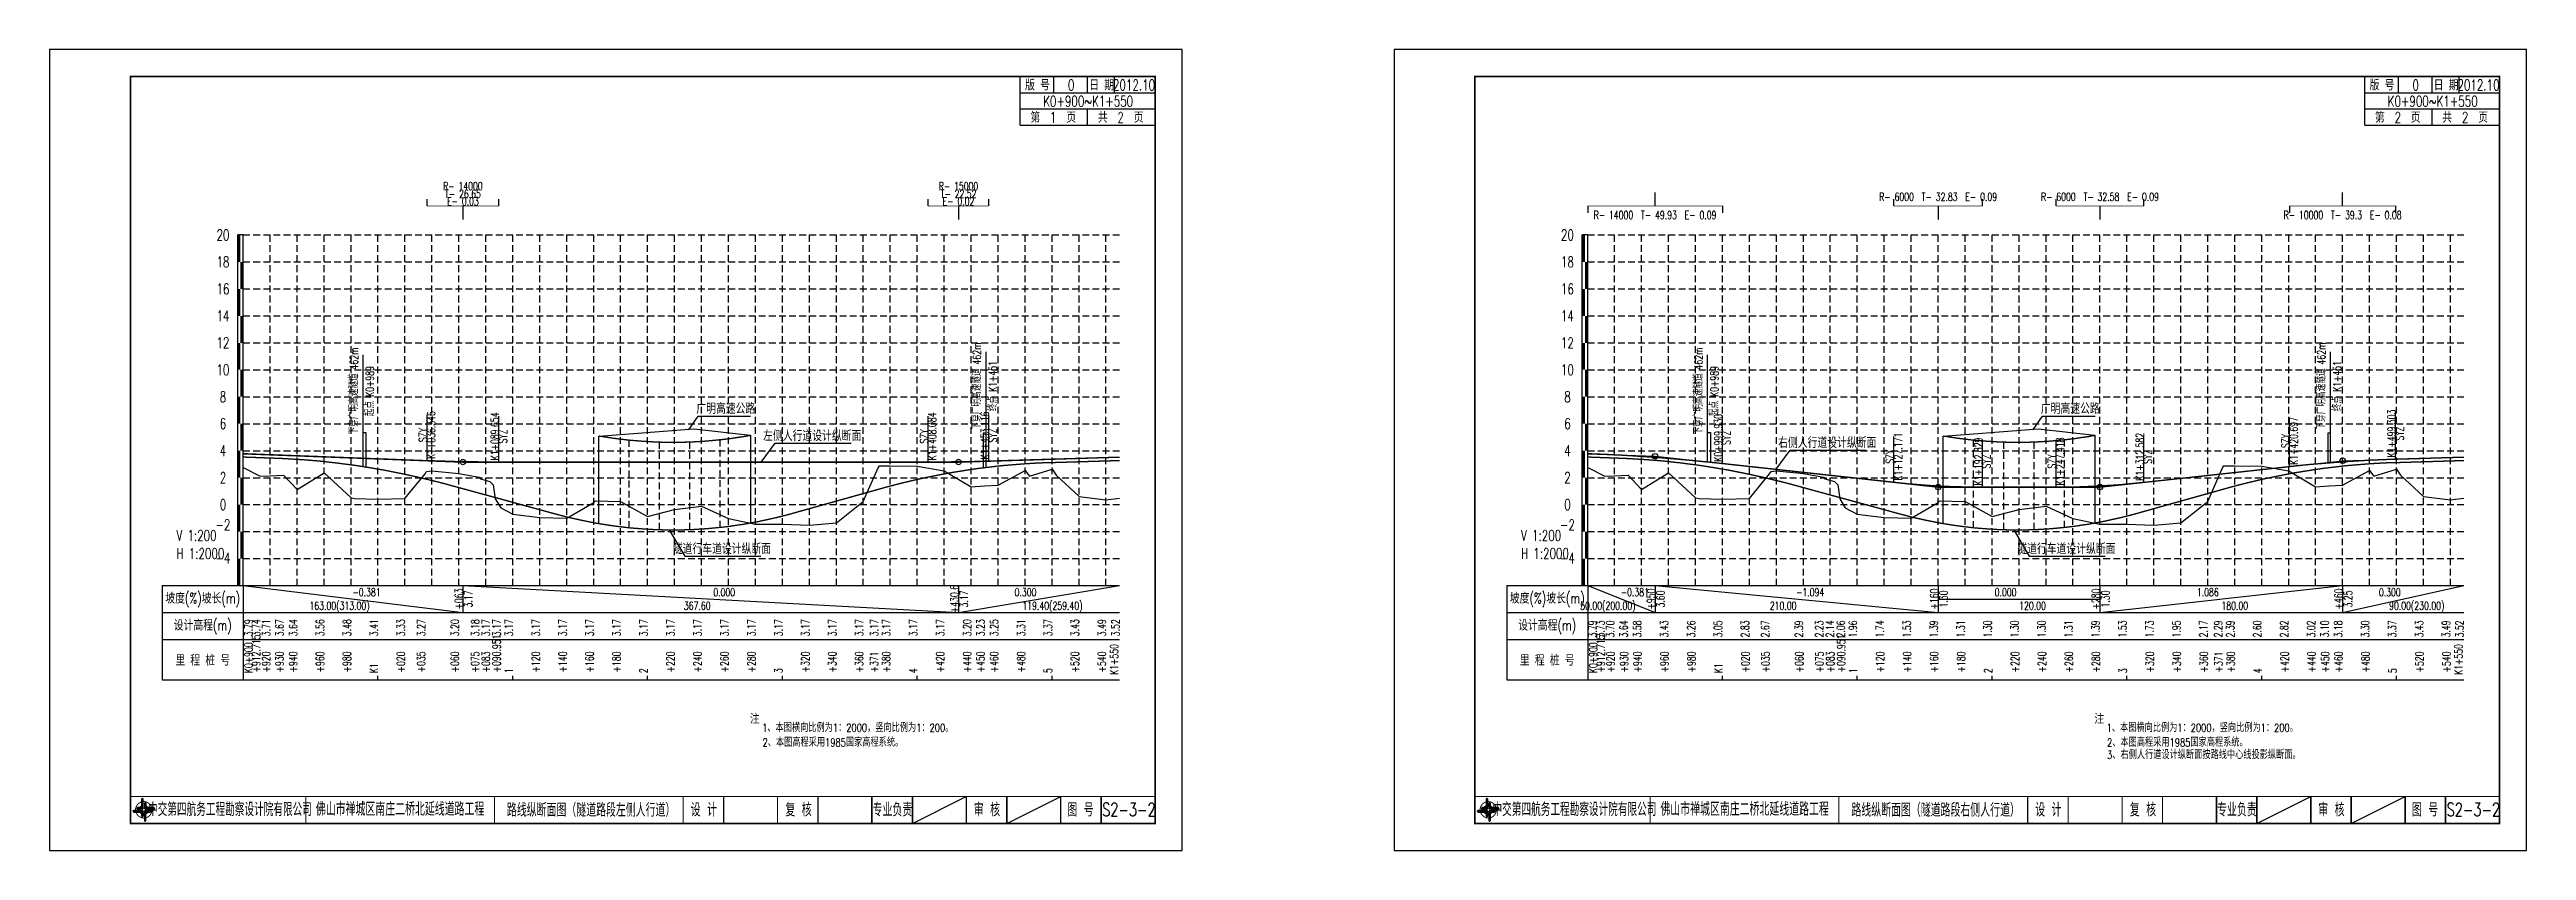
# Model space of a CAD drawing. Header units: inches. Extents: x 284 to 3896, y 3838 to 5329.
# Drawn here: x 1217 to 3054, y 3838 to 4432 of the extents above; entities that cross this region are included whole.
import ezdxf
from ezdxf.enums import TextEntityAlignment as Align

# ---------------------------------------------------------------- set-up
doc = ezdxf.new("R2010")
doc.units = ezdxf.units.IN
doc.header["$LTSCALE"] = 10
doc.linetypes.add('DASHED', pattern=[0.75, 0.5, -0.25])
for name, color, linetype in [('BPD1', 5, 'Continuous'), ('dmx', 7, 'Continuous'), ('shuju', 7, 'Continuous'), ('sjx', 1, 'Continuous'), ('变坡点', 5, 'Continuous'), ('图框', 7, 'Continuous'), ('文字', 7, 'Continuous'), ('标尺', 3, 'Continuous'), ('栏目', 3, 'Continuous'), ('桥梁', 6, 'Continuous'), ('次轮廓线', 7, 'Continuous'), ('网格', 250, 'ByLayer'), ('网格1', 252, 'ByLayer'), ('隧道', 40, 'Continuous')]:
    doc.layers.add(name, color=color, linetype=linetype)
doc.styles.get("Standard").update_dxf_attribs({"font": 'simplex1.shx', "width": 0.7, "bigfont": 'hztxt.shx'})
doc.styles.add('变坡点', font='simplex1.shx', dxfattribs={"width": 0.7, "bigfont": 'hztxt.shx'})

msp = doc.modelspace()

# ---------------------------------------------------------------- texts
at = {"width": 0.7}
for s, p in [('版 号', (1950, 4406.1)), ('0', (1975, 4406.1)), ('日 期', (1997.6, 4406.1)), ('2012.10', (2021.6, 4406.1)), ('版 号', (2947.3, 4406.1)), ('0', (2972.3, 4406.1)), ('日 期', (2994.9, 4406.1)), ('2012.10', (3018.9, 4406.1)), ('K0+900~K1+550', (1987.6, 4394.1)), ('K0+900~K1+550', (2984.9, 4394.1)), ('第\u30001\u3000页', (1961.7, 4382.1)), ('共\u30002\u3000页', (2011.7, 4382.1)), ('第\u30002\u3000页', (2959, 4382.1)), ('共\u30002\u3000页', (3009, 4382.1))]:
    msp.add_text(s, height=8, dxfattribs=at).set_placement(p, align=Align.MIDDLE_CENTER)
at = {"char_height": 8, "width": 59.633, "attachment_point": 1}
for insert in [(1311.3, 4076), (2308.7, 4076)]:
    msp.add_mtext('V 1:200\\P\\pt32;H 1:2000', dxfattribs=dict(at, insert=insert))
at = {"layer": 'BPD1', "color": 7, "width": 0.7}
for s, p in [('163.00(313.00)', (1432.3, 4016.9)), ('-0.381', (1452.3, 4026.9)), ('0.000', (1717.6, 4026.9)), ('0.300', (1941.1, 4026.9)), ('119.40(259.40)', (1961.1, 4016.9)), ('50.00(200.00)', (2373.1, 4016.9)), ('-0.381', (2393.1, 4026.9)), ('-1.094', (2523.1, 4026.9)), ('0.000', (2668.1, 4026.9)), ('1.086', (2818.1, 4026.9)), ('0.300', (2953.1, 4026.9)), ('90.00(230.00)', (2973.1, 4016.9)), ('367.60', (1697.6, 4016.9)), ('210.00', (2503.1, 4016.9)), ('120.00', (2688.1, 4016.9)), ('180.00', (2838.1, 4016.9))]:
    msp.add_text(s, height=6, dxfattribs=at).set_placement(p, align=Align.CENTER)
at = {"layer": 'shuju', "width": 0.7}
for s, p in [('+063', (1520.8, 4024.9)), ('3.17', (1527.8, 4024.9)), ('+430.6', (1888.4, 4024.9)), ('3.17', (1895.4, 4024.9)), ('+950', (2405.1, 4024.9)), ('3.60', (2412.1, 4024.9)), ('+160', (2615.1, 4024.9)), ('1.30', (2622.1, 4024.9)), ('+280', (2735.1, 4024.9)), ('1.30', (2742.1, 4024.9)), ('+460', (2915.1, 4024.9)), ('3.25', (2922.1, 4024.9))]:
    msp.add_text(s, height=6, rotation=90, dxfattribs=at).set_placement(p, align=Align.MIDDLE)
for p in [(1361.8, 4009.9), (2358.8, 4009)]:
    msp.add_text('3.79', height=6, rotation=90, dxfattribs=at).set_placement(p, align=Align.TOP_RIGHT)
for s, p in [('3.74', (1373.5, 4009.9)), ('3.71', (1380.8, 4009.9)), ('3.67', (1390.8, 4009.9)), ('3.64', (1400.8, 4009.9)), ('3.56', (1420.8, 4009.9)), ('3.48', (1440.8, 4009.9)), ('3.41', (1460.8, 4009.9)), ('3.33', (1480.8, 4009.9)), ('3.27', (1495.8, 4009.9)), ('3.20', (1520.8, 4009.9)), ('3.18', (1535.8, 4009.9)), ('3.17', (1543.8, 4009.9)), ('3.17', (1551.8, 4009.9)), ('3.17', (1560.8, 4009.9)), ('3.17', (1580.8, 4009.9)), ('3.17', (1600.8, 4009.9)), ('3.17', (1620.8, 4009.9)), ('3.17', (1640.8, 4009.9)), ('3.17', (1660.8, 4009.9)), ('3.17', (1680.8, 4009.9)), ('3.17', (1700.8, 4009.9)), ('3.17', (1720.8, 4009.9)), ('3.17', (1740.8, 4009.9)), ('3.17', (1760.8, 4009.9)), ('3.17', (1780.8, 4009.9)), ('3.17', (1800.8, 4009.9)), ('3.17', (1820.8, 4009.9)), ('3.17', (1831.8, 4009.9)), ('3.17', (1840.8, 4009.9)), ('3.17', (1860.8, 4009.9)), ('3.17', (1880.8, 4009.9)), ('3.20', (1900.8, 4009.9)), ('3.23', (1910.8, 4009.9)), ('3.25', (1920.8, 4009.9)), ('3.31', (1940.8, 4009.9)), ('3.37', (1960.8, 4009.9)), ('3.43', (1980.8, 4009.9)), ('3.49', (2000.8, 4009.9)), ('3.52', (2010.8, 4009.9)), ('3.73', (2370.5, 4009)), ('3.70', (2377.8, 4009)), ('3.64', (2387.8, 4009)), ('3.58', (2397.8, 4009)), ('3.43', (2417.8, 4009)), ('3.26', (2437.8, 4009)), ('3.05', (2457.8, 4009)), ('2.83', (2477.8, 4009)), ('2.67', (2492.8, 4009)), ('2.39', (2517.8, 4009)), ('2.23', (2532.8, 4009)), ('2.14', (2540.8, 4009)), ('2.06', (2548.8, 4009)), ('1.96', (2557.8, 4009)), ('1.74', (2577.8, 4009)), ('1.53', (2597.8, 4009)), ('1.39', (2617.8, 4009)), ('1.31', (2637.8, 4009)), ('1.30', (2657.8, 4009)), ('1.30', (2677.8, 4009)), ('1.30', (2697.8, 4009)), ('1.31', (2717.8, 4009)), ('1.39', (2737.8, 4009)), ('1.53', (2757.8, 4009)), ('1.73', (2777.8, 4009)), ('1.95', (2797.8, 4009)), ('2.17', (2817.8, 4009)), ('2.29', (2828.8, 4009)), ('2.39', (2837.8, 4009)), ('2.60', (2857.8, 4009)), ('2.82', (2877.8, 4009)), ('3.02', (2897.8, 4009)), ('3.10', (2907.8, 4009)), ('3.18', (2917.8, 4009)), ('3.30', (2937.8, 4009)), ('3.37', (2957.8, 4009)), ('3.43', (2977.8, 4009)), ('3.49', (2997.8, 4009)), ('3.52', (3007.8, 4009))]:
    msp.add_text(s, height=6, rotation=90, dxfattribs=at).set_placement(p, align=Align.RIGHT)
for p in [(1361.8, 3969.9), (2359.1, 3969.9)]:
    msp.add_text('K0+900', height=6, rotation=90, dxfattribs=at).set_placement(p, align=Align.TOP_LEFT)
for s, p in [('+912.715', (1373.5, 3970.5)), ('+090.951', (1551.8, 3970.5)), ('K1+550', (2009.8, 3968.6)), ('+912.715', (2370.8, 3970.5)), ('+090.951', (2549.1, 3970.5)), ('K1+550', (3007.1, 3968.6)), ('+920', (1380.8, 3970.5)), ('+930', (1390.8, 3970.5)), ('+940', (1400.8, 3970.5)), ('+960', (1420.8, 3970.5)), ('+980', (1440.8, 3970.5)), ('K1', (1460.8, 3969.9)), ('+020', (1480.8, 3970.5)), ('+035', (1495.8, 3970.5)), ('+060', (1520.8, 3970.5)), ('+075', (1535.8, 3970.5)), ('+083', (1543.8, 3970.5)), ('1', (1560.8, 3969.9)), ('+120', (1580.8, 3970.5)), ('+140', (1600.8, 3970.5)), ('+160', (1620.8, 3970.5)), ('+180', (1640.8, 3970.5)), ('2', (1660.8, 3969.9)), ('+220', (1680.8, 3970.5)), ('+240', (1700.8, 3970.5)), ('+260', (1720.8, 3970.5)), ('+280', (1740.8, 3970.5)), ('3', (1760.8, 3969.9)), ('+320', (1780.8, 3970.5)), ('+340', (1800.8, 3970.5)), ('+360', (1820.8, 3970.5)), ('+371', (1831.8, 3970.5)), ('+380', (1840.8, 3970.5)), ('4', (1860.8, 3969.9)), ('+420', (1880.8, 3970.5)), ('+440', (1900.8, 3970.5)), ('+450', (1910.8, 3970.5)), ('+460', (1920.8, 3970.5)), ('+480', (1940.8, 3970.5)), ('5', (1960.8, 3969.9)), ('+520', (1980.8, 3970.5)), ('+540', (2000.8, 3970.5)), ('+920', (2378.1, 3970.5)), ('+930', (2388.1, 3970.5)), ('+940', (2398.1, 3970.5)), ('+960', (2418.1, 3970.5)), ('+980', (2438.1, 3970.5)), ('K1', (2458.1, 3969.9)), ('+020', (2478.1, 3970.5)), ('+035', (2493.1, 3970.5)), ('+060', (2518.1, 3970.5)), ('+075', (2533.1, 3970.5)), ('+083', (2541.1, 3970.5)), ('1', (2558.1, 3969.9)), ('+120', (2578.1, 3970.5)), ('+140', (2598.1, 3970.5)), ('+160', (2618.1, 3970.5)), ('+180', (2638.1, 3970.5)), ('2', (2658.1, 3969.9)), ('+220', (2678.1, 3970.5)), ('+240', (2698.1, 3970.5)), ('+260', (2718.1, 3970.5)), ('+280', (2738.1, 3970.5)), ('3', (2758.1, 3969.9)), ('+320', (2778.1, 3970.5)), ('+340', (2798.1, 3970.5)), ('+360', (2818.1, 3970.5)), ('+371', (2829.1, 3970.5)), ('+380', (2838.1, 3970.5)), ('4', (2858.1, 3969.9)), ('+420', (2878.1, 3970.5)), ('+440', (2898.1, 3970.5)), ('+450', (2908.1, 3970.5)), ('+460', (2918.1, 3970.5)), ('+480', (2938.1, 3970.5)), ('5', (2958.1, 3969.9)), ('+520', (2978.1, 3970.5)), ('+540', (2998.1, 3970.5))]:
    msp.add_text(s, height=6, rotation=90, dxfattribs=at).set_placement(p)
at = {"layer": '变坡点', "width": 0.7}
for s, p in [('R- 14000', (1523.8, 4331.1)), ('T- 26.65', (1523.8, 4325.4)), ('E- 0.03', (1523.8, 4319.8)), ('R- 15000', (1891.4, 4331.1)), ('T- 22.52', (1891.4, 4325.4)), ('E- 0.02', (1891.4, 4319.8)), ('R- 6000  T- 32.83  E- 0.09', (2618.1, 4323.2)), ('R- 6000  T- 32.58  E- 0.09', (2738.1, 4323.2)), ('R- 14000  T- 49.93  E- 0.09', (2408.1, 4309.7)), ('R- 10000  T- 39.3  E- 0.08', (2918.1, 4309.7))]:
    msp.add_text(s, height=6, dxfattribs=at).set_placement(p, align=Align.MIDDLE)
at = {"layer": '变坡点', "style": '变坡点', "width": 0.7}
for s, p in [('K1+036.346', (1500.2, 4146.5)), ('K1+089.654', (1547.5, 4145.5)), ('K1+408.084', (1871.9, 4145.5)), ('K1+453.116', (1910.9, 4146.2)), ('K0+999.930', (2455, 4144.4)), ('K1+420.697', (2881.8, 4142.1)), ('K1+499.303', (2954.4, 4147.6)), ('SZY', (1494.2, 4146.5)), ('SYZ', (1553.5, 4145.5)), ('SZY', (1865.9, 4145.5)), ('SYZ', (1916.9, 4146.2)), ('SYZ', (2461, 4144.4)), ('SZY', (2582.3, 4130.5)), ('K1+127.171', (2588.3, 4130.5)), ('K1+192.829', (2647.9, 4126.9)), ('K1+247.418', (2708.5, 4126.9)), ('K1+312.582', (2767.7, 4130.4)), ('SYZ', (2773.7, 4130.4)), ('SZY', (2875.8, 4142.1)), ('SYZ', (2960.4, 4147.6)), ('SYZ', (2653.9, 4126.9)), ('SZY', (2702.5, 4126.9))]:
    msp.add_text(s, height=6, rotation=90, dxfattribs=at).set_placement(p, align=Align.MIDDLE)
at = {"layer": '图框', "width": 0.75}
for s, height, p in [('注', 7.5, (1736.6, 3932.3)), ('   1、本图横向比例为1：2000，竖向比例为1：200。', 6, (1735.7, 3926.4)), ('注', 7.5, (2733.9, 3932.3)), ('   1、本图横向比例为1：2000，竖向比例为1：200。', 6, (2733, 3926.4)), ('   2、本图高程采用1985国家高程系统。', 6, (1736, 3915.5)), ('   2、本图高程采用1985国家高程系统。', 6, (2733.3, 3915.5)), ('   3、右侧人行道设计纵断面按路线中心线投影纵断面。', 6, (2733.3, 3906.3))]:
    msp.add_text(s, height=height, dxfattribs=at).set_placement(p)
at = {"layer": '图框'}
for s, width, p in [('中交第四航务工程勘察设计院有限公司', 0.65, (1351, 3868.9)), ('佛山市禅城区南庄二桥北延线道路工程', 0.7, (1477.2, 3869.1)), ('中交第四航务工程勘察设计院有限公司', 0.65, (2348.3, 3868.9)), ('佛山市禅城区南庄二桥北延线道路工程', 0.7, (2474.5, 3869.1))]:
    msp.add_text(s, height=10, dxfattribs=dict(at, width=width)).set_placement(p, align=Align.MIDDLE_CENTER)
at = {"layer": '文字', "width": 0.7}
for s, p in [('设 计', (1702.5, 3868.6)), ('复 核', (1772.7, 3868.6)), ('专业负责', (1842.4, 3868.6)), ('审 核', (1912.5, 3868.6)), ('图 号', (1981.9, 3868.6)), ('S2-3-2', (2017.8, 3868.8)), ('设 计', (2699.8, 3868.6)), ('复 核', (2770, 3868.6)), ('专业负责', (2839.7, 3868.6)), ('审 核', (2909.8, 3868.6)), ('图 号', (2979.2, 3868.6)), ('S2-3-2', (3015.1, 3868.8))]:
    msp.add_text(s, height=10, dxfattribs=at).set_placement(p, align=Align.MIDDLE_CENTER)
for tag, p in [('路线纵断面图（隧道路段左侧人行道）', (1618.9, 3868.4)), ('路线纵断面图（隧道路段右侧人行道）', (2616.2, 3868.4))]:
    msp.add_attdef(tag, text='图 纸 名 称', height=10, dxfattribs=at).set_placement(p, align=Align.MIDDLE_CENTER)
at = {"layer": '标尺', "width": 0.7}
for s, p in [('20', (1345.8, 4294.9)), ('20', (2343.1, 4294.9)), ('18', (1345.8, 4274.9)), ('18', (2343.1, 4274.9)), ('16', (1345.8, 4254.9)), ('16', (2343.1, 4254.9)), ('14', (1345.8, 4234.9)), ('14', (2343.1, 4234.9)), ('12', (1345.8, 4214.9)), ('12', (2343.1, 4214.9)), ('10', (1345.8, 4194.9)), ('10', (2343.1, 4194.9)), ('8', (1345.8, 4174.9)), ('8', (2343.1, 4174.9)), ('6', (1345.8, 4154.9)), ('6', (2343.1, 4154.9)), ('4', (1345.8, 4134.9)), ('4', (2343.1, 4134.9)), ('2', (1345.8, 4114.9)), ('2', (2343.1, 4114.9)), ('0', (1345.8, 4094.9)), ('0', (2343.1, 4094.9)), ('-2', (1345.8, 4079.9)), ('-2', (2343.1, 4079.9)), ('-4', (1345.8, 4055.2)), ('-4', (2343.1, 4055.2))]:
    msp.add_text(s, height=8, dxfattribs=at).set_placement(p, align=Align.MIDDLE)
at = {"layer": '栏目', "width": 0.7}
for s, p in [('坡度(%)坡长(m)', (1330.8, 4024.9)), ('坡度(%)坡长(m)', (2328.1, 4024.9)), ('设计高程(m)', (1330.8, 4004.9)), ('设计高程(m)', (2328.1, 4004.9)), ('里 程 桩 号', (1330.8, 3979.9)), ('里 程 桩 号', (2328.1, 3979.9))]:
    msp.add_text(s, height=8, dxfattribs=at).set_placement(p, align=Align.MIDDLE)
at = {"layer": '桥梁', "color": 6, "width": 0.7}
for p in [(1909.8, 4182.8), (2907.1, 4182.8), (1447.8, 4179.1), (2445.1, 4179.1)]:
    msp.add_text('下穿广明高速隧道 462m', height=6, rotation=90, dxfattribs=at).set_placement(p, align=Align.BOTTOM_CENTER)
for s, p in [('起点 K0+989', (1451.8, 4179.1)), ('终点 K1+451', (1913.8, 4182.8)), ('起点 K0+989', (2449.1, 4179.1)), ('终点 K1+451', (2911.1, 4182.8))]:
    msp.add_text(s, height=6, rotation=90, dxfattribs=at).set_placement(p, align=Align.TOP_CENTER)
at = {"layer": '桥梁', "width": 0.7}
for s, p in [('广明高速公路', (1718.8, 4170.2)), ('广明高速公路', (2716.1, 4170.2)), ('左侧人行道设计纵断面', (1782.9, 4150)), ('右侧人行道设计纵断面', (2535.8, 4144.9)), ('隧道行车道设计纵断面', (1715.9, 4066.2)), ('隧道行车道设计纵断面', (2713.2, 4066.2))]:
    msp.add_text(s, height=8, dxfattribs=at).set_placement(p, align=Align.TOP_CENTER)

# ---------------------------------------------------------------- blocks, each defined once
blk = doc.blocks.new('tb')
at = {"lineweight": -3}
h = blk.add_hatch(color=256, dxfattribs=at)
h.paths.add_polyline_path([(-1.23, -0.13), (-3.78, -0.14), (-4.14, -0.41), (-1.4, -0.44), (-0.56, -1.24), (-0.54, -2.62), (-0.27, -2.2), (-0.26, -1.06)])
h.paths.add_polyline_path([(0.13, -1.08), (0.14, -3.86), (0.41, -4.26), (0.44, -1.24), (1.25, -0.43), (2.66, -0.43), (2.26, -0.16), (1.07, -0.15)])
h.paths.add_polyline_path([(1.08, 0.3), (3.62, 0.3), (4.02, 0.56), (1.25, 0.57), (0.43, 1.39), (0.43, 2.8), (0.16, 2.41), (0.15, 1.24)])
h.paths.add_polyline_path([(-0.28, 1.21), (-0.28, 3.99), (-0.56, 4.39), (-0.57, 1.41), (-1.38, 0.6), (-2.74, 0.56), (-2.33, 0.3), (-1.2, 0.29)])
for p, q in [((-1.38, 0.6), (-2.74, 0.56)), ((-0.57, 1.41), (-1.38, 0.6)), ((-0.56, 4.39), (-0.57, 1.41)), ((0.43, 2.8), (0.43, 1.39)), ((0.43, 1.39), (1.25, 0.57)), ((1.25, 0.57), (4.02, 0.56)), ((-4.14, -0.41), (-1.4, -0.44)), ((-1.4, -0.44), (-0.56, -1.24)), ((-0.56, -1.24), (-0.54, -2.62)), ((0.41, -4.26), (0.44, -1.24)), ((0.44, -1.24), (1.25, -0.43)), ((1.25, -0.43), (2.66, -0.43))]:
    blk.add_line(p, q, dxfattribs=at)
at = {"lineweight": -3, "const_width": 0.35, "flags": 128}
for points in [[(-0.9, 3.02, 0.324167), (-3.16, -0.14)], [(2.88, 0.92, 0.324403), (-0.24, 3.15)], [(0.75, -2.86, 0.325418), (3.02, 0.26)], [(-2.98, -0.76, 0.322976), (0.14, -2.98)]]:
    blk.add_lwpolyline(points, format="xyb", dxfattribs=at)
at = {"lineweight": -3, "flags": 128}
for points in [[(-0.9, 3.99), (-0.9, 1.58), (-1.53, 0.91), (-2.34, 0.91), (-2.74, 0.56), (-2.33, 0.3), (-1.2, 0.29), (-0.28, 1.21), (-0.28, 3.99), (-0.56, 4.39)], [(-0.04, 0.77), (0.68, 0.04), (-0.04, -0.69), (-0.77, 0.05)], [(3.62, 0.92), (1.43, 0.92), (0.77, 1.54), (0.77, 2.38), (0.43, 2.8), (0.16, 2.41), (0.15, 1.24), (1.08, 0.3), (3.62, 0.3), (4.02, 0.56)], [(-3.73, -0.76), (-1.54, -0.76), (-0.89, -1.39), (-0.89, -2.21), (-0.54, -2.62), (-0.27, -2.2), (-0.26, -1.06), (-1.23, -0.13), (-3.78, -0.14), (-4.14, -0.41)], [(0.75, -3.85), (0.75, -1.43), (1.4, -0.78), (2.26, -0.78), (2.66, -0.43), (2.26, -0.16), (1.07, -0.15), (0.13, -1.08), (0.14, -3.86), (0.41, -4.26)]]:
    blk.add_lwpolyline(points, close=True, dxfattribs=at)
blk = doc.blocks.new('123')
at = {"linetype": 'Continuous'}
blk.add_lwpolyline([(1123.9, 4734.7), (1123.9, 5328.7), (283.9, 5328.7), (283.9, 4734.7)], close=True, dxfattribs=at)

# ---------------------------------------------------------------- linework, layer by layer
for p, q in [((2007.2, 4400.4), (2007.2, 4412.4)), ((3004.5, 4400.4), (3004.5, 4412.4)), ((1857.2, 3858.4), (1897.2, 3878.4)), ((2854.5, 3858.4), (2894.5, 3878.4))]:
    msp.add_line(p, q)
at = {"linetype": 'Continuous', "const_width": 1.2}
for points in [[(2037.2, 4412.4), (1277.2, 4412.4), (1277.2, 3858.4), (2037.2, 3858.4), (2037.2, 4412.4)], [(3034.5, 4412.4), (2274.5, 4412.4), (2274.5, 3858.4), (3034.5, 3858.4), (3034.5, 4412.4)]]:
    msp.add_lwpolyline(points, dxfattribs=at)
at = {"const_width": 0.8}
for points in [[(1277.2, 3878.4), (2037.2, 3878.4)], [(2274.5, 3878.4), (3034.5, 3878.4)]]:
    msp.add_lwpolyline(points, dxfattribs=at)
at = {"layer": 'dmx', "flags": 128}
for points in [[(1360.8, 4122.5), (1373.5, 4115.9), (1380.8, 4116.2), (1390.8, 4116.7), (1400.8, 4106.1), (1420.8, 4118.4), (1440.8, 4099.9), (1443.5, 4099.4), (1460.8, 4099), (1480.8, 4099.4), (1495.8, 4117.7), (1496.8, 4119.5), (1500.8, 4119.9), (1520.8, 4117.9), (1535.8, 4115.2), (1536.8, 4114), (1543.8, 4112.1), (1546.3, 4109.7), (1547.8, 4099.3), (1551.8, 4092.5), (1560.8, 4087.8), (1580.8, 4085.4), (1600.8, 4084.9), (1620.8, 4096.6), (1621.8, 4097.6), (1640.8, 4097.3), (1660.8, 4086.2), (1680.8, 4091.4), (1700.8, 4093.7), (1720.8, 4084.6), (1740.8, 4080.5), (1760.8, 4080.3), (1780.8, 4079.7), (1800.8, 4081.4), (1820.8, 4097.3), (1831.8, 4122.2), (1832.8, 4123.6), (1840.8, 4123.7), (1860.8, 4123.5), (1880.8, 4119.9), (1900.8, 4108.1), (1910.8, 4108.9), (1920.8, 4109.4), (1940.8, 4120.1), (1944, 4115.9), (1960.8, 4121.2), (1963.8, 4116.8), (1980.8, 4101), (2000.8, 4098.5), (2010.8, 4099.8)], [(2358.1, 4122.5), (2370.8, 4115.9), (2378.1, 4116.2), (2388.1, 4116.7), (2398.1, 4106.1), (2418.1, 4118.4), (2438.1, 4099.9), (2440.8, 4099.4), (2458.1, 4099), (2478.1, 4099.4), (2493.1, 4117.7), (2494.1, 4119.5), (2498.1, 4119.9), (2518.1, 4117.9), (2533.1, 4115.2), (2534.1, 4114), (2541.1, 4112.1), (2543.6, 4109.7), (2545.1, 4099.3), (2549.1, 4092.5), (2558.1, 4087.8), (2578.1, 4085.4), (2598.1, 4084.9), (2618.1, 4096.6), (2619.1, 4097.6), (2638.1, 4097.3), (2658.1, 4086.2), (2678.1, 4091.4), (2698.1, 4093.7), (2718.1, 4084.6), (2738.1, 4080.5), (2758.1, 4080.3), (2778.1, 4079.7), (2798.1, 4081.4), (2818.1, 4097.3), (2829.1, 4122.2), (2830.1, 4123.6), (2838.1, 4123.7), (2858.1, 4123.5), (2878.1, 4119.9), (2898.1, 4108.1), (2908.1, 4108.9), (2918.1, 4109.4), (2938.1, 4120.1), (2941.3, 4115.9), (2958.1, 4121.2), (2961.1, 4116.8), (2978.1, 4101), (2998.1, 4098.5), (3008.1, 4099.8)]]:
    msp.add_lwpolyline(points, dxfattribs=at)
at = {"layer": 'shuju'}
for p, q in [((1360.8, 4034.9), (1360.8, 3964.9)), ((1360.8, 4034.9), (1523.8, 4014.9)), ((1523.8, 4034.9), (1523.8, 4014.9)), ((1523.8, 4034.9), (1891.4, 4014.9)), ((1891.4, 4034.9), (1891.4, 4014.9)), ((1891.4, 4014.9), (2010.8, 4034.9)), ((2358.1, 4034.9), (2408.1, 4014.9)), ((2408.1, 4034.9), (2618.1, 4014.9)), ((2408.1, 4034.9), (2408.1, 4014.9)), ((2618.1, 4034.9), (2618.1, 4014.9)), ((2618.1, 4024.9), (2738.1, 4024.9)), ((2738.1, 4014.9), (2918.1, 4034.9)), ((2738.1, 4034.9), (2738.1, 4014.9)), ((2918.1, 4014.9), (3008.1, 4034.9)), ((2918.1, 4034.9), (2918.1, 4014.9)), ((1460.8, 3964.9), (1460.8, 3967.9)), ((1560.8, 3964.9), (1560.8, 3967.9)), ((1660.8, 3964.9), (1660.8, 3967.9)), ((1760.8, 3964.9), (1760.8, 3967.9)), ((1860.8, 3964.9), (1860.8, 3967.9)), ((1960.8, 3964.9), (1960.8, 3967.9)), ((2458.1, 3964.9), (2458.1, 3967.9)), ((2558.1, 3964.9), (2558.1, 3967.9)), ((2658.1, 3964.9), (2658.1, 3967.9)), ((2758.1, 3964.9), (2758.1, 3967.9)), ((2858.1, 3964.9), (2858.1, 3967.9)), ((2958.1, 3964.9), (2958.1, 3967.9))]:
    msp.add_line(p, q, dxfattribs=at)
at = {"layer": 'sjx'}
for p, q in [((1624.6, 4145.8), (1695, 4151.1)), ((1624.6, 4080.8), (1624.6, 4145.8)), ((1695, 4151.1), (1737.1, 4146.3)), ((1737.1, 4146.3), (1737.1, 4081.3)), ((2621.9, 4145.8), (2692.3, 4151.1)), ((2621.9, 4080.8), (2621.9, 4145.8)), ((2692.3, 4151.1), (2734.4, 4146.3)), ((2734.4, 4146.3), (2734.4, 4081.3))]:
    msp.add_line(p, q, dxfattribs=at)
at = {"layer": 'sjx', "linetype": 'DASHED', "const_width": 1, "flags": 128}
for points in [[(1624.6, 4145.8), (1627.3, 4145.4), (1632.3, 4144.6), (1637.3, 4143.9), (1642.3, 4143.3), (1647.3, 4142.7), (1652.3, 4142.3), (1657.3, 4141.9), (1662.3, 4141.6), (1667.3, 4141.3), (1672.3, 4141.2), (1677.3, 4141.1), (1682.3, 4141.1), (1687.3, 4141.2), (1692.3, 4141.3), (1697.3, 4141.6), (1702.3, 4141.9), (1707.3, 4142.3), (1712.3, 4142.8), (1717.3, 4143.3), (1722.3, 4143.9), (1727.3, 4144.7), (1732.3, 4145.4), (1737.1, 4146.3)], [(2621.9, 4145.8), (2624.6, 4145.4), (2629.6, 4144.6), (2634.6, 4143.9), (2639.6, 4143.3), (2644.6, 4142.7), (2649.6, 4142.3), (2654.6, 4141.9), (2659.6, 4141.6), (2664.6, 4141.3), (2669.6, 4141.2), (2674.6, 4141.1), (2679.6, 4141.1), (2684.6, 4141.2), (2689.6, 4141.3), (2694.6, 4141.6), (2699.6, 4141.9), (2704.6, 4142.3), (2709.6, 4142.8), (2714.6, 4143.3), (2719.6, 4143.9), (2724.6, 4144.7), (2729.6, 4145.4), (2734.4, 4146.3)]]:
    msp.add_lwpolyline(points, dxfattribs=at)
at = {"layer": 'sjx', "color": 4, "linetype": 'DASHED', "const_width": 1, "flags": 128}
for points in [[(1360.8, 4132.7), (1497.2, 4127.5), (1502.2, 4127.4), (1507.2, 4127.2), (1512.2, 4127.1), (1517.2, 4126.9), (1522.2, 4126.8), (1527.2, 4126.7), (1532.2, 4126.7), (1537.2, 4126.6), (1542.2, 4126.6), (1547.2, 4126.5), (1550.5, 4126.5), (1868.9, 4126.5), (1873.9, 4126.5), (1878.9, 4126.6), (1883.9, 4126.6), (1888.9, 4126.7), (1893.9, 4126.7), (1898.9, 4126.8), (1903.9, 4126.9), (1908.9, 4127.1), (1913.9, 4127.2), (1913.9, 4127.2), (2010.8, 4130.1)], [(2358.1, 4132.7), (2358.2, 4132.7), (2363.2, 4132.5), (2368.2, 4132.3), (2373.2, 4132.1), (2378.2, 4131.8), (2383.2, 4131.6), (2388.2, 4131.3), (2393.2, 4131), (2398.2, 4130.6), (2403.2, 4130.3), (2408.2, 4129.9), (2413.2, 4129.6), (2418.2, 4129.2), (2423.2, 4128.8), (2428.2, 4128.3), (2433.2, 4127.9), (2438.2, 4127.4), (2443.2, 4126.9), (2448.2, 4126.4), (2453.2, 4125.9), (2458, 4125.4), (2585.3, 4111.5), (2590.3, 4110.9), (2595.3, 4110.4), (2600.3, 4110), (2605.3, 4109.6), (2610.3, 4109.2), (2615.3, 4108.9), (2620.3, 4108.6), (2625.3, 4108.4), (2630.3, 4108.2), (2635.3, 4108.1), (2640.3, 4108), (2645.3, 4107.9), (2650.3, 4107.9), (2650.9, 4107.9), (2705.5, 4107.9), (2710.5, 4107.9), (2715.5, 4107.9), (2720.5, 4108), (2725.5, 4108.2), (2730.5, 4108.4), (2735.5, 4108.6), (2740.5, 4108.9), (2745.5, 4109.2), (2750.5, 4109.5), (2755.5, 4109.9), (2760.5, 4110.4), (2765.5, 4110.9), (2770.5, 4111.4), (2770.7, 4111.4), (2878.8, 4123.1), (2883.8, 4123.7), (2888.8, 4124.2), (2893.8, 4124.7), (2898.8, 4125.1), (2903.8, 4125.5), (2908.8, 4125.9), (2913.8, 4126.3), (2918.8, 4126.7), (2923.8, 4127), (2928.8, 4127.3), (2933.8, 4127.6), (2938.8, 4127.9), (2943.8, 4128.1), (2948.8, 4128.3), (2953.8, 4128.5), (2957.4, 4128.6), (3008.1, 4130.1)]]:
    msp.add_lwpolyline(points, dxfattribs=at)
at = {"layer": 'sjx', "const_width": 1, "flags": 128}
for points in [[(1360.8, 4130.2), (1385.3, 4129.3), (1390.3, 4129.1), (1395.3, 4128.8), (1400.3, 4128.5), (1405.3, 4128.2), (1410.3, 4127.8), (1415.3, 4127.4), (1420.3, 4126.9), (1425.3, 4126.3), (1430.3, 4125.8), (1435.3, 4125.1), (1440.3, 4124.5), (1445.3, 4123.8), (1450.3, 4123), (1455.3, 4122.2), (1460.3, 4121.3), (1465.3, 4120.5), (1470.3, 4119.5), (1475.3, 4118.5), (1480.3, 4117.5), (1485.3, 4116.4), (1490.3, 4115.3), (1495.3, 4114.1), (1500.3, 4112.9), (1505.3, 4111.7), (1510.3, 4110.4), (1514.3, 4109.3), (1592.3, 4088), (1597.3, 4086.7), (1602.3, 4085.4), (1607.3, 4084.3), (1612.3, 4083.2), (1617.3, 4082.2), (1622.3, 4081.2), (1627.3, 4080.4), (1632.3, 4079.6), (1637.3, 4078.9), (1642.3, 4078.3), (1647.3, 4077.7), (1652.3, 4077.3), (1657.3, 4076.9), (1662.3, 4076.6), (1667.3, 4076.3), (1672.3, 4076.2), (1677.3, 4076.1), (1682.3, 4076.1), (1687.3, 4076.2), (1692.3, 4076.3), (1697.3, 4076.6), (1702.3, 4076.9), (1707.3, 4077.3), (1712.3, 4077.8), (1717.3, 4078.3), (1722.3, 4078.9), (1727.3, 4079.7), (1732.3, 4080.4), (1737.3, 4081.3), (1742.3, 4082.2), (1747.3, 4083.3), (1752.3, 4084.4), (1757.3, 4085.5), (1762.3, 4086.8), (1767.3, 4088.1), (1769.3, 4088.7), (1833.2, 4106.6), (1838.2, 4108), (1843.2, 4109.3), (1848.2, 4110.6), (1853.2, 4111.8), (1858.2, 4113), (1860.8, 4113.6)], [(1860.8, 4113.6), (1865.8, 4114.7), (1870.8, 4115.7), (1875.8, 4116.7), (1880.8, 4117.7), (1885.8, 4118.6), (1890.8, 4119.4), (1895.8, 4120.2), (1900.8, 4121), (1905.8, 4121.7), (1910.8, 4122.3), (1915.8, 4122.9), (1920.8, 4123.5), (1925.8, 4124), (1930.8, 4124.4), (1935.8, 4124.8), (1940.8, 4125.2), (1945.8, 4125.5), (1950.8, 4125.8), (1955.8, 4126), (1958.4, 4126), (2010.9, 4127.6)], [(2358.1, 4130.2), (2382.6, 4129.3), (2387.6, 4129.1), (2392.6, 4128.8), (2397.6, 4128.5), (2402.6, 4128.2), (2407.6, 4127.8), (2412.6, 4127.4), (2417.6, 4126.9), (2422.6, 4126.3), (2427.6, 4125.8), (2432.6, 4125.1), (2437.6, 4124.5), (2442.6, 4123.8), (2447.6, 4123), (2452.6, 4122.2), (2457.6, 4121.3), (2462.6, 4120.5), (2467.6, 4119.5), (2472.6, 4118.5), (2477.6, 4117.5), (2482.6, 4116.4), (2487.6, 4115.3), (2492.6, 4114.1), (2497.6, 4112.9), (2502.6, 4111.7), (2507.6, 4110.4), (2511.6, 4109.3), (2589.6, 4088), (2594.6, 4086.7), (2599.6, 4085.4), (2604.6, 4084.3), (2609.6, 4083.2), (2614.6, 4082.2), (2619.6, 4081.2), (2624.6, 4080.4), (2629.6, 4079.6), (2634.6, 4078.9), (2639.6, 4078.3), (2644.6, 4077.7), (2649.6, 4077.3), (2654.6, 4076.9), (2659.6, 4076.6), (2664.6, 4076.3), (2669.6, 4076.2), (2674.6, 4076.1), (2679.6, 4076.1), (2684.6, 4076.2), (2689.6, 4076.3), (2694.6, 4076.6), (2699.6, 4076.9), (2704.6, 4077.3), (2709.6, 4077.8), (2714.6, 4078.3), (2719.6, 4078.9), (2724.6, 4079.7), (2729.6, 4080.4), (2734.6, 4081.3), (2739.6, 4082.2), (2744.6, 4083.3), (2749.6, 4084.4), (2754.6, 4085.5), (2759.6, 4086.8), (2764.6, 4088.1), (2766.6, 4088.7), (2830.5, 4106.6), (2835.5, 4108), (2840.5, 4109.3), (2845.5, 4110.6), (2850.5, 4111.8), (2855.5, 4113), (2858.1, 4113.6)], [(2858.1, 4113.6), (2863.1, 4114.7), (2868.1, 4115.7), (2873.1, 4116.7), (2878.1, 4117.7), (2883.1, 4118.6), (2888.1, 4119.4), (2893.1, 4120.2), (2898.1, 4121), (2903.1, 4121.7), (2908.1, 4122.3), (2913.1, 4122.9), (2918.1, 4123.5), (2923.1, 4124), (2928.1, 4124.4), (2933.1, 4124.8), (2938.1, 4125.2), (2943.1, 4125.5), (2948.1, 4125.8), (2953.1, 4126), (2955.7, 4126), (3008.2, 4127.6)]]:
    msp.add_lwpolyline(points, dxfattribs=at)
at = {"layer": '变坡点'}
for p, q in [((1497.2, 4316.4), (1497.2, 4321.4)), ((1550.5, 4316.4), (1550.5, 4321.4)), ((1868.9, 4316.4), (1868.9, 4321.4)), ((1913.9, 4316.4), (1913.9, 4321.4)), ((2408.1, 4316.4), (2408.1, 4326.4)), ((2585.3, 4316.4), (2585.3, 4321.4)), ((2650.9, 4316.4), (2650.9, 4321.4)), ((2705.5, 4316.4), (2705.5, 4321.4)), ((2770.7, 4316.4), (2770.7, 4321.4)), ((2918.1, 4316.4), (2918.1, 4326.4)), ((1523.8, 4316.4), (1523.8, 4306.4)), ((1891.4, 4316.4), (1891.4, 4306.4)), ((2358.2, 4316.4), (2358.2, 4311.4)), ((2458, 4316.4), (2458, 4311.4)), ((2618.1, 4316.4), (2618.1, 4306.4)), ((2738.1, 4316.4), (2738.1, 4306.4)), ((2878.8, 4316.4), (2878.8, 4311.4)), ((2957.4, 4316.4), (2957.4, 4311.4)), ((1497.2, 4127.5), (1497.2, 4161.5)), ((1550.5, 4126.5), (1550.5, 4160.5)), ((1868.9, 4126.5), (1868.9, 4160.5)), ((1913.9, 4127.2), (1913.9, 4161.2)), ((2458, 4125.4), (2458, 4159.4)), ((2878.8, 4123.1), (2878.8, 4157.1)), ((2957.4, 4128.6), (2957.4, 4162.6)), ((2585.3, 4111.5), (2585.3, 4145.5)), ((2650.9, 4107.9), (2650.9, 4141.9)), ((2705.5, 4107.9), (2705.5, 4141.9)), ((2770.7, 4111.4), (2770.7, 4145.4))]:
    msp.add_line(p, q, dxfattribs=at)
at = {"layer": '变坡点', "flags": 128}
for points in [[(1497.2, 4316.4, 0.5, 0.5, 0), (1550.5, 4316.4, 0.5, 0.5, 0)], [(1868.9, 4316.4, 0.5, 0.5, 0), (1913.9, 4316.4, 0.5, 0.5, 0)], [(2358.2, 4316.4, 0.5, 0.5, 0), (2458, 4316.4, 0.5, 0.5, 0)], [(2585.3, 4316.4, 0.5, 0.5, 0), (2650.9, 4316.4, 0.5, 0.5, 0)], [(2705.5, 4316.4, 0.5, 0.5, 0), (2770.7, 4316.4, 0.5, 0.5, 0)], [(2878.8, 4316.4, 0.5, 0.5, 0), (2957.4, 4316.4, 0.5, 0.5, 0)]]:
    msp.add_lwpolyline(points, format="xyseb", dxfattribs=at)
for points in [[(1360.8, 4132.7), (1523.8, 4126.5), (1891.4, 4126.5), (2010.8, 4130.1)], [(2358.1, 4132.7), (2408.1, 4130.8), (2618.1, 4107.9), (2738.1, 4107.9), (2918.1, 4127.4), (3008.1, 4130.1)]]:
    msp.add_lwpolyline(points, dxfattribs=at)
at = {"layer": '变坡点'}
for centre in [(1523.8, 4126.5), (1891.4, 4126.5), (2408.1, 4130.8), (2918.1, 4127.4), (2618.1, 4107.9), (2738.1, 4107.9)]:
    msp.add_circle(centre, 2, dxfattribs=at)
at = {"layer": '图框', "const_width": 0.8}
for points in [[(1407.2, 3878.4), (1407.2, 3858.4)], [(2404.5, 3878.4), (2404.5, 3858.4)]]:
    msp.add_lwpolyline(points, dxfattribs=at)
at = {"layer": '文字'}
for p, q in [((1927.2, 3858.4), (1967.2, 3878.4)), ((2924.5, 3858.4), (2964.5, 3878.4))]:
    msp.add_line(p, q, dxfattribs=at)
for points, const_width in [([(1547.2, 3858.4), (1547.2, 3878.4)], 0.8), ([(1687.2, 3858.4), (1687.2, 3878.4)], 0.8), ([(1717.2, 3858.4), (1717.2, 3878.4)], 0.8), ([(1757.2, 3858.4), (1757.2, 3878.4)], 0.8), ([(1787.2, 3858.4), (1787.2, 3878.4)], 0.8), ([(1827.2, 3858.4), (1827.2, 3878.4)], 1.2), ([(1827.2, 3858.4), (1827.2, 3878.4)], 1.2), ([(1857.2, 3858.4), (1857.2, 3878.4)], 1.2), ([(1897.2, 3858.4), (1897.2, 3878.4)], 1.2), ([(1927.2, 3858.4), (1927.2, 3878.4)], 1.2), ([(1967.2, 3858.4), (1967.2, 3878.4)], 1.2), ([(1997.2, 3858.4), (1997.2, 3878.4)], 1.2), ([(2544.5, 3858.4), (2544.5, 3878.4)], 0.8), ([(2684.5, 3858.4), (2684.5, 3878.4)], 0.8), ([(2714.5, 3858.4), (2714.5, 3878.4)], 0.8), ([(2754.5, 3858.4), (2754.5, 3878.4)], 0.8), ([(2784.5, 3858.4), (2784.5, 3878.4)], 0.8), ([(2824.5, 3858.4), (2824.5, 3878.4)], 1.2), ([(2824.5, 3858.4), (2824.5, 3878.4)], 1.2), ([(2854.5, 3858.4), (2854.5, 3878.4)], 1.2), ([(2894.5, 3858.4), (2894.5, 3878.4)], 1.2), ([(2924.5, 3858.4), (2924.5, 3878.4)], 1.2), ([(2964.5, 3858.4), (2964.5, 3878.4)], 1.2), ([(2994.5, 3858.4), (2994.5, 3878.4)], 1.2)]:
    msp.add_lwpolyline(points, dxfattribs=dict(at, const_width=const_width))
at = {"layer": '标尺'}
for p, q in [((1356.8, 4034.9), (1356.8, 4294.9)), ((1360.8, 4294.9), (1356.8, 4294.9)), ((1360.8, 4034.9), (1360.8, 4294.9)), ((2354.1, 4034.9), (2354.1, 4294.9)), ((2358.1, 4294.9), (2354.1, 4294.9)), ((2358.1, 4034.9), (2358.1, 4294.9)), ((1300.8, 4034.9), (2010.8, 4034.9)), ((2298.1, 4034.9), (3008.1, 4034.9))]:
    msp.add_line(p, q, dxfattribs=at)
at = {"layer": '标尺', "flags": 128}
for points in [[(1357.8, 4274.9, 2, 2, 0), (1357.8, 4294.9, 2, 2, 0)], [(2355.1, 4274.9, 2, 2, 0), (2355.1, 4294.9, 2, 2, 0)], [(1359.8, 4254.9, 2, 2, 0), (1359.8, 4274.9, 2, 2, 0)], [(2357.1, 4254.9, 2, 2, 0), (2357.1, 4274.9, 2, 2, 0)], [(1357.8, 4234.9, 2, 2, 0), (1357.8, 4254.9, 2, 2, 0)], [(2355.1, 4234.9, 2, 2, 0), (2355.1, 4254.9, 2, 2, 0)], [(1359.8, 4214.9, 2, 2, 0), (1359.8, 4234.9, 2, 2, 0)], [(2357.1, 4214.9, 2, 2, 0), (2357.1, 4234.9, 2, 2, 0)], [(1357.8, 4194.9, 2, 2, 0), (1357.8, 4214.9, 2, 2, 0)], [(2355.1, 4194.9, 2, 2, 0), (2355.1, 4214.9, 2, 2, 0)], [(1359.8, 4174.9, 2, 2, 0), (1359.8, 4194.9, 2, 2, 0)], [(2357.1, 4174.9, 2, 2, 0), (2357.1, 4194.9, 2, 2, 0)], [(1357.8, 4154.9, 2, 2, 0), (1357.8, 4174.9, 2, 2, 0)], [(2355.1, 4154.9, 2, 2, 0), (2355.1, 4174.9, 2, 2, 0)], [(1359.8, 4134.9, 2, 2, 0), (1359.8, 4154.9, 2, 2, 0)], [(2357.1, 4134.9, 2, 2, 0), (2357.1, 4154.9, 2, 2, 0)], [(1357.8, 4114.9, 2, 2, 0), (1357.8, 4134.9, 2, 2, 0)], [(2355.1, 4114.9, 2, 2, 0), (2355.1, 4134.9, 2, 2, 0)], [(1359.8, 4094.9, 2, 2, 0), (1359.8, 4114.9, 2, 2, 0)], [(2357.1, 4094.9, 2, 2, 0), (2357.1, 4114.9, 2, 2, 0)], [(1357.8, 4074.9, 2, 2, 0), (1357.8, 4094.9, 2, 2, 0)], [(2355.1, 4074.9, 2, 2, 0), (2355.1, 4094.9, 2, 2, 0)], [(1359.8, 4054.9, 2, 2, 0), (1359.8, 4074.9, 2, 2, 0)], [(2357.1, 4054.9, 2, 2, 0), (2357.1, 4074.9, 2, 2, 0)], [(1357.8, 4034.9, 2, 2, 0), (1357.8, 4054.9, 2, 2, 0)], [(2355.1, 4034.9, 2, 2, 0), (2355.1, 4054.9, 2, 2, 0)]]:
    msp.add_lwpolyline(points, format="xyseb", dxfattribs=at)
at = {"layer": '栏目', "linetype": 'DASHED'}
for p, q in [((1647.1, 4077.7), (1647.1, 4142.7)), ((1669.6, 4076.3), (1669.6, 4141.3)), ((1692.1, 4076.3), (1692.1, 4141.3)), ((1714.6, 4078), (1714.6, 4143)), ((2644.4, 4077.7), (2644.4, 4142.7)), ((2666.9, 4076.3), (2666.9, 4141.3)), ((2689.4, 4076.3), (2689.4, 4141.3)), ((2711.9, 4078), (2711.9, 4143))]:
    msp.add_line(p, q, dxfattribs=at)
at = {"layer": '栏目'}
for p, q in [((1300.8, 4034.9), (1300.8, 3964.9)), ((2298.1, 4034.9), (2298.1, 3964.9)), ((2358.1, 4034.9), (2358.1, 3964.9)), ((1300.8, 4014.9), (2010.8, 4014.9)), ((2298.1, 4014.9), (3008.1, 4014.9)), ((1300.8, 3994.9), (2010.8, 3994.9)), ((2298.1, 3994.9), (3008.1, 3994.9)), ((1300.8, 3964.9), (2010.8, 3964.9)), ((2298.1, 3964.9), (3008.1, 3964.9))]:
    msp.add_line(p, q, dxfattribs=at)
at = {"layer": '桥梁'}
for p, q in [((1691.6, 4150.8), (1698.3, 4160.6)), ((1698.3, 4160.6), (1737.2, 4160.6)), ((2688.9, 4150.8), (2695.6, 4160.6)), ((2695.6, 4160.6), (2734.5, 4160.6)), ((1745.1, 4126.4), (1755.3, 4140.5)), ((1755.3, 4140.5), (1811.7, 4140.5)), ((2498, 4121.3), (2508.2, 4135.4)), ((2508.2, 4135.4), (2564.6, 4135.4)), ((1677.1, 4075.8), (1688.3, 4056.7)), ((2674.4, 4075.8), (2685.6, 4056.7)), ((1688.3, 4056.7), (1744.7, 4056.7)), ((2685.6, 4056.7), (2742, 4056.7))]:
    msp.add_line(p, q, dxfattribs=at)
at = {"layer": '次轮廓线'}
for p, q in [((1937.2, 4376.4), (1937.2, 4412.4)), ((1962.2, 4400.4), (1962.2, 4412.4)), ((1987.2, 4400.4), (1987.2, 4412.4)), ((2934.5, 4376.4), (2934.5, 4412.4)), ((2959.5, 4400.4), (2959.5, 4412.4)), ((2984.5, 4400.4), (2984.5, 4412.4)), ((1937.2, 4400.4), (2037.2, 4400.4)), ((2934.5, 4400.4), (3034.5, 4400.4)), ((1937.2, 4388.4), (2037.2, 4388.4)), ((1937.2, 4376.4), (2037.2, 4376.4)), ((1987.2, 4376.4), (1987.2, 4388.4)), ((2934.5, 4388.4), (3034.5, 4388.4)), ((2934.5, 4376.4), (3034.5, 4376.4)), ((2984.5, 4376.4), (2984.5, 4388.4))]:
    msp.add_line(p, q, dxfattribs=at)
at = {"layer": '网格', "linetype": 'DASHED'}
for p, q in [((1380.8, 4034.9), (1380.8, 4294.9)), ((1400.8, 4034.9), (1400.8, 4294.9)), ((1420.8, 4034.9), (1420.8, 4294.9)), ((1440.8, 4034.9), (1440.8, 4294.9)), ((1480.8, 4034.9), (1480.8, 4294.9)), ((1500.8, 4034.9), (1500.8, 4294.9)), ((1520.8, 4034.9), (1520.8, 4294.9)), ((1540.8, 4034.9), (1540.8, 4294.9)), ((1580.8, 4034.9), (1580.8, 4294.9)), ((1600.8, 4034.9), (1600.8, 4294.9)), ((1620.8, 4034.9), (1620.8, 4294.9)), ((1640.8, 4034.9), (1640.8, 4294.9)), ((1680.8, 4034.9), (1680.8, 4294.9)), ((1700.8, 4034.9), (1700.8, 4294.9)), ((1720.8, 4034.9), (1720.8, 4294.9)), ((1740.8, 4034.9), (1740.8, 4294.9)), ((1780.8, 4034.9), (1780.8, 4294.9)), ((1800.8, 4034.9), (1800.8, 4294.9)), ((1820.8, 4034.9), (1820.8, 4294.9)), ((1840.8, 4034.9), (1840.8, 4294.9)), ((1880.8, 4034.9), (1880.8, 4294.9)), ((1900.8, 4034.9), (1900.8, 4294.9)), ((1920.8, 4034.9), (1920.8, 4294.9)), ((1940.8, 4034.9), (1940.8, 4294.9)), ((1980.8, 4034.9), (1980.8, 4294.9)), ((2000.8, 4034.9), (2000.8, 4294.9)), ((2378.1, 4034.9), (2378.1, 4294.9)), ((2398.1, 4034.9), (2398.1, 4294.9)), ((2418.1, 4034.9), (2418.1, 4294.9)), ((2438.1, 4034.9), (2438.1, 4294.9)), ((2478.1, 4034.9), (2478.1, 4294.9)), ((2498.1, 4034.9), (2498.1, 4294.9)), ((2518.1, 4034.9), (2518.1, 4294.9)), ((2538.1, 4034.9), (2538.1, 4294.9)), ((2578.1, 4034.9), (2578.1, 4294.9)), ((2598.1, 4034.9), (2598.1, 4294.9)), ((2618.1, 4034.9), (2618.1, 4294.9)), ((2638.1, 4034.9), (2638.1, 4294.9)), ((2678.1, 4034.9), (2678.1, 4294.9)), ((2698.1, 4034.9), (2698.1, 4294.9)), ((2718.1, 4034.9), (2718.1, 4294.9)), ((2738.1, 4034.9), (2738.1, 4294.9)), ((2778.1, 4034.9), (2778.1, 4294.9)), ((2798.1, 4034.9), (2798.1, 4294.9)), ((2818.1, 4034.9), (2818.1, 4294.9)), ((2838.1, 4034.9), (2838.1, 4294.9)), ((2878.1, 4034.9), (2878.1, 4294.9)), ((2898.1, 4034.9), (2898.1, 4294.9)), ((2918.1, 4034.9), (2918.1, 4294.9)), ((2938.1, 4034.9), (2938.1, 4294.9)), ((2978.1, 4034.9), (2978.1, 4294.9)), ((2998.1, 4034.9), (2998.1, 4294.9)), ((1360.8, 4274.9), (2010.8, 4274.9)), ((2358.1, 4274.9), (3008.1, 4274.9)), ((1360.8, 4254.9), (2010.8, 4254.9)), ((2358.1, 4254.9), (3008.1, 4254.9)), ((1360.8, 4234.9), (2010.8, 4234.9)), ((2358.1, 4234.9), (3008.1, 4234.9)), ((1360.8, 4214.9), (2010.8, 4214.9)), ((2358.1, 4214.9), (3008.1, 4214.9)), ((1360.8, 4174.9), (2010.8, 4174.9)), ((2358.1, 4174.9), (3008.1, 4174.9)), ((1360.8, 4154.9), (2010.8, 4154.9)), ((2358.1, 4154.9), (3008.1, 4154.9)), ((1360.8, 4134.9), (2010.8, 4134.9)), ((2358.1, 4134.9), (3008.1, 4134.9)), ((1360.8, 4114.9), (2010.8, 4114.9)), ((2358.1, 4114.9), (3008.1, 4114.9)), ((1360.8, 4074.9), (2010.8, 4074.9)), ((2358.1, 4074.9), (3008.1, 4074.9)), ((1360.8, 4054.9), (2010.8, 4054.9)), ((2358.1, 4054.9), (3008.1, 4054.9))]:
    msp.add_line(p, q, dxfattribs=at)
at = {"layer": '网格1', "linetype": 'DASHED'}
for p, q in [((1360.8, 4294.9), (2010.8, 4294.9)), ((1460.8, 4034.9), (1460.8, 4294.9)), ((1560.8, 4034.9), (1560.8, 4294.9)), ((1660.8, 4034.9), (1660.8, 4294.9)), ((1760.8, 4034.9), (1760.8, 4294.9)), ((1860.8, 4034.9), (1860.8, 4294.9)), ((1960.8, 4034.9), (1960.8, 4294.9)), ((2358.1, 4294.9), (3008.1, 4294.9)), ((2458.1, 4034.9), (2458.1, 4294.9)), ((2558.1, 4034.9), (2558.1, 4294.9)), ((2658.1, 4034.9), (2658.1, 4294.9)), ((2758.1, 4034.9), (2758.1, 4294.9)), ((2858.1, 4034.9), (2858.1, 4294.9)), ((2958.1, 4034.9), (2958.1, 4294.9)), ((1360.8, 4194.9), (2010.8, 4194.9)), ((2358.1, 4194.9), (3008.1, 4194.9)), ((1360.8, 4094.9), (2010.8, 4094.9)), ((2358.1, 4094.9), (3008.1, 4094.9))]:
    msp.add_line(p, q, dxfattribs=at)
at = {"layer": '隧道', "linetype": 'Continuous'}
for p, q in [((1911.8, 4148), (1911.8, 4208.2)), ((2909.1, 4148), (2909.1, 4208.2)), ((1449.8, 4148.5), (1449.8, 4206.1)), ((2447.1, 4148.5), (2447.1, 4206.1))]:
    msp.add_line(p, q, dxfattribs=at)
at = {"layer": '隧道', "linetype": 'Continuous', "flags": 128}
for points in [[(1449.8, 4123.1), (1449.8, 4148.5), (1451.8, 4148.5), (1451.8, 4122.8)], [(1911.8, 4122.5), (1911.8, 4148), (1909.8, 4148), (1909.8, 4122.2)], [(2447.1, 4126.5), (2447.1, 4148.5), (2449.1, 4148.5), (2449.1, 4126.3)], [(2909.1, 4126), (2909.1, 4148), (2907.1, 4148), (2907.1, 4125.8)]]:
    msp.add_lwpolyline(points, dxfattribs=at)

# ---------------------------------------------------------------- block references
at = {"layer": '图框', "lineweight": -3, "xscale": 2, "yscale": 2, "zscale": 2}
for p in [(1287.2, 3868.4), (2284.5, 3868.4)]:
    msp.add_blockref('tb', p, dxfattribs=at)
at = {"layer": '栏目'}
for p in [(933.3, -896.3), (1930.6, -896.3)]:
    msp.add_blockref('123', p, dxfattribs=at)

msp.set_redraw_order([(e.dxf.handle, doc.entitydb.next_handle()) for e in msp.query("TEXT MTEXT ATTDEF DIMENSION ARC_DIMENSION")])  # texts and dimensions are drawn at this point

doc.saveas('drawing.dxf')
